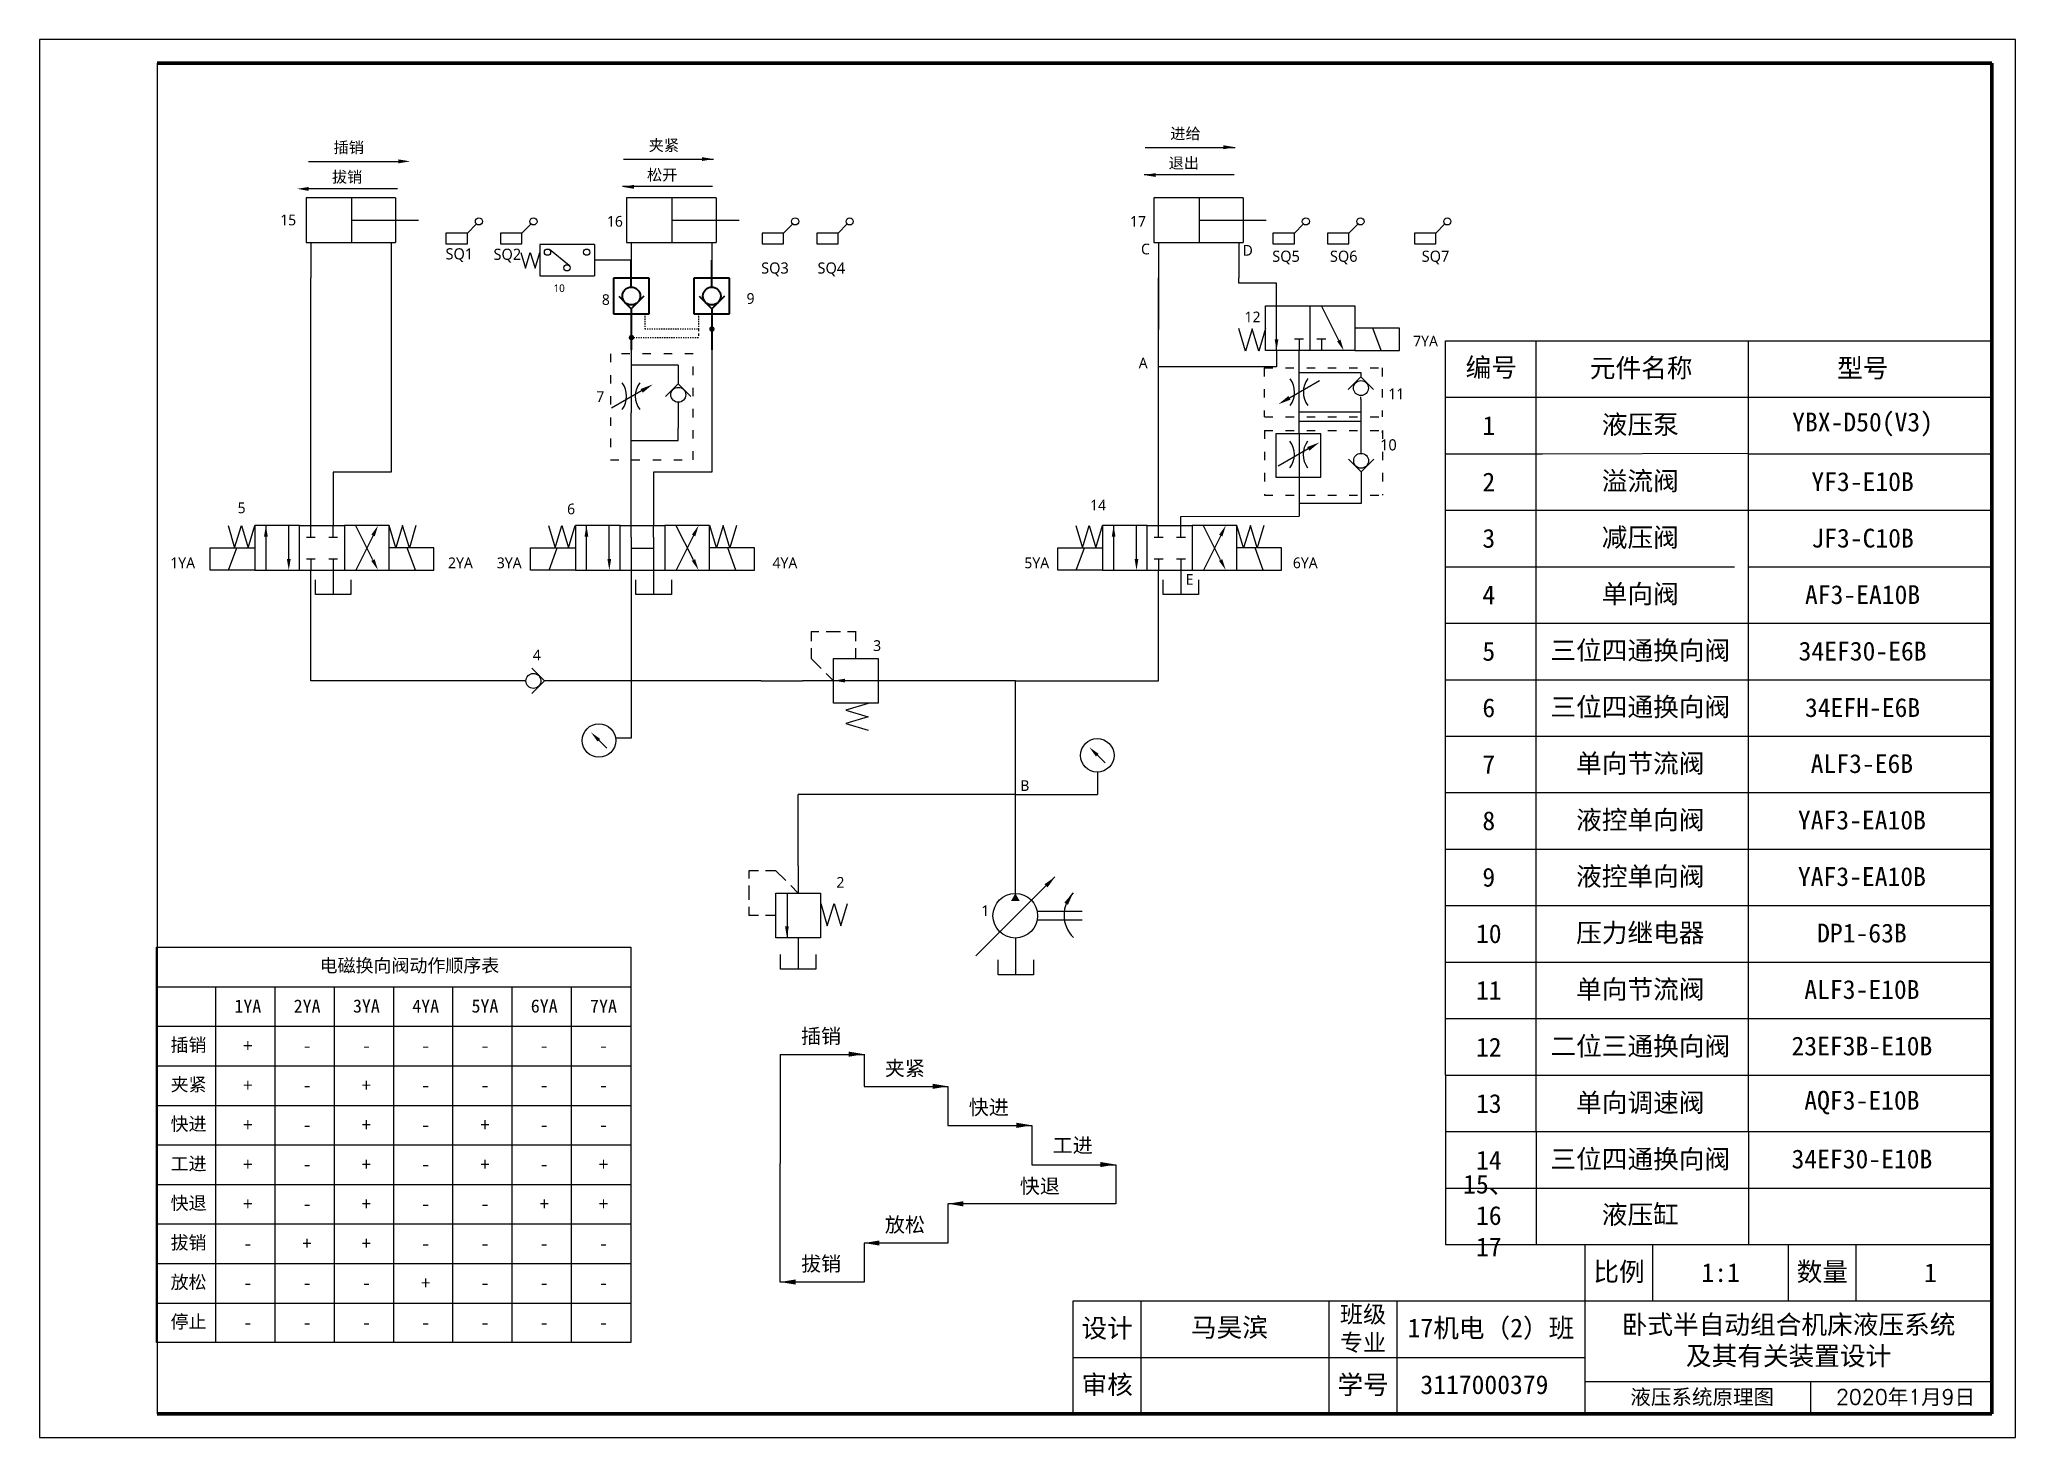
# Model space of a CAD drawing. Extents: x 978 to 1911, y -296 to 620.
# Drawn here: x 977.7 to 1397.7, y -295.6 to 1.4 of the extents above.
import ezdxf

# ---------------------------------------------------------------- set-up
doc = ezdxf.new("R2010")
doc.units = 0
doc.header["$LTSCALE"] = 5
doc.header["$MEASUREMENT"] = 0
doc.set_wipeout_variables(frame=1)
doc.linetypes.add('ACAD_ISO03W100', pattern=[30, 12, -18])
doc.linetypes.add('虚线', pattern=[2, 1, -1])
doc.layers.get('0').update_dxf_attribs({"linetype": 'CONTINUOUS'})
for name, color, linetype in [('11', 1, 'CONTINUOUS'), ('12', 2, 'CONTINUOUS'), ('明细表', 7, 'CONTINUOUS')]:
    doc.layers.add(name, color=color, linetype=linetype)
doc.layers.add('粗实线', color=3, linetype='CONTINUOUS', lineweight=70)
doc.layers.add('粗实线层', color=7, linetype='CONTINUOUS', lineweight=35)
doc.styles.get("Standard").update_dxf_attribs({"font": ''})
doc.styles.get('Standard').set_extended_font_data('Microsoft YaHei')

msp = doc.modelspace()

# ---------------------------------------------------------------- texts
at = {"color": 0, "attachment_point": 1}
for s, insert, char_height, width in [('{\\fMicrosoft YaHei|b0|i0|c134|p34;插销}', (1040.15, -20.34), 2.3712, 6.7239), ('{\\fMicrosoft YaHei|b0|i0|c134|p34;夹紧}', (1107.12, -19.89), 2.3712, 6.7239), ('{\\fMicrosoft YaHei|b0|i0|c134|p34;进给}', (1218, -17.39), 2.3712, 6.7239), ('{\\fMicrosoft YaHei|b0|i0|c134|p34;退出}', (1217.65, -23.65), 2.3712, 6.7239), ('{\\fMicrosoft YaHei|b0|i0|c134|p34;拔销}', (1039.79, -26.61), 2.3712, 6.7239), ('{\\fMicrosoft YaHei|b0|i0|c134|p34;松开}', (1106.76, -26.16), 2.3712, 6.7239), ('15', (1028.81, -35.79), 2.28, 5.8416), ('16', (1098.25, -36.08), 2.28, 6.4653), ('17', (1209.44, -36.08), 2.28, 6.4653), ('C', (1211.77, -41.96), 2.28, 6.4653), ('{\\fMicrosoft YaHei|b0|i0|c134|p34;SQ1}', (1063.95, -42.94), 2.3712, 6.7239), ('SQ2\\P', (1074.15, -43.04), 2.371, 6.7239), ('{\\fMicrosoft YaHei|b0|i0|c134|p34;SQ3}', (1131.04, -45.95), 2.3712, 6.7239), ('{\\fMicrosoft YaHei|b0|i0|c134|p34;SQ4}', (1143.02, -45.95), 2.3712, 6.7239), ('D', (1233.37, -42.25), 2.28, 6.4653), ('{\\fMicrosoft YaHei|b0|i0|c134|p34;SQ5}', (1239.67, -43.45), 2.3712, 6.7239), ('{\\fMicrosoft YaHei|b0|i0|c134|p34;SQ6}', (1251.93, -43.45), 2.3712, 6.7239), ('{\\fMicrosoft YaHei|b0|i0|c134|p34;SQ7}', (1271.44, -43.45), 2.3712, 6.7239), ('10', (1086.92, -50.63), 1.596, 4.5257), ('12', (1233.78, -56.4), 2.28, 6.4653), ('7YA', (1269.62, -61.53), 2.28, 6.4653), ('A', (1211.29, -66.17), 2.28, 6.4653), ('7', (1095.99, -73.31), 2.28, 6.4653), ('11', (1264.34, -72.73), 2.28, 6.4653), ('10', (1262.6, -83.52), 2.371, 6.7239), ('14', (1200.95, -96.37), 2.28, 6.4653), ('5', (1019.76, -96.95), 2.28, 6.4653), ('6', (1089.79, -97.19), 2.28, 6.4653), ('1YA', (1005.44, -108.64), 2.28, 6.4653), ('2YA', (1064.48, -108.64), 2.28, 6.4653), ('3YA', (1074.85, -108.64), 2.28, 6.4653), ('4YA', (1133.45, -108.64), 2.28, 6.4653), ('5YA', (1186.98, -108.64), 2.28, 6.4653), ('6YA', (1244.05, -108.64), 2.28, 6.4653), ('E', (1221.27, -112.16), 2.28, 6.4653), ('4', (1082.5, -128.23), 2.28, 6.4653), ('3', (1154.85, -126.22), 2.28, 6.4653), ('B', (1186.11, -155.96), 2.28, 6.4653), ('2', (1147.03, -176.52), 2.28, 6.4653), ('1', (1177.82, -182.53), 2.28, 6.4653), ('插销', (1139.51, -208.77), 3.12, 8.8472), ('夹紧', (1157.34, -215.6), 3.12, 8.8472), ('快进', (1175.17, -223.89), 3.12, 8.8472), ('工进', (1192.99, -231.98), 3.12, 8.8472), ('快退', (1186.02, -240.63), 3.12, 8.8472), ('放松', (1157.34, -248.84), 3.12, 8.8472), ('拔销', (1139.51, -257.13), 3.12, 8.8472)]:
    msp.add_mtext(s, dxfattribs=dict(at, insert=insert, char_height=char_height, width=width))
at = {"color": 0, "insert": (1127.93, -52.47), "char_height": 2.28, "width": 6.4653, "attachment_point": 1, "rotation": 0.1177}
msp.add_mtext('9', dxfattribs=at)
at = {"layer": '明细表', "lineweight": -3, "attachment_point": 5}
for s, insert, char_height, width in [('{\\fSimSun|b0|i0|c134|p2;编号}', (1286.23, -68.47), 4, 19.0913), ('{\\fSimSun|b0|i0|c134|p2;元件名称}', (1318.08, -68.6), 4, 40), ('{\\fSimSun|b0|i0|c134|p2;型号}', (1365.19, -68.6), 4, 23.1934), ('{\\fSimSun|b0|i0|c134|p2;1}', (1285.7, -80.6), 4, 14.4), ('{\\fSimSun|b0|i0|c134|p2;液压泵}', (1317.9, -80.6), 4, 40), ('{\\fSimSun|b0|i0|c134|p2;YBX-D50(V3)}', (1365.15, -80.4), 4, 58.2773), ('{\\fSimSun|b0|i0|c134|p2;2}', (1285.7, -92.6), 4, 14.4), ('{\\fSimSun|b0|i0|c134|p2;溢流阀}', (1317.9, -92.6), 4, 40), ('{\\fSimSun|b0|i0|c134|p2;YF3-E10B}', (1365.15, -92.56), 4, 58.2773), ('{\\fSimSun|b0|i0|c134|p2;3}', (1285.7, -104.6), 4, 14.4), ('{\\fSimSun|b0|i0|c134|p2;减压阀}', (1317.9, -104.6), 4, 40), ('{\\fSimSun|b0|i0|c134|p2;JF3-C10B}', (1365.15, -104.56), 4, 58.2773), ('{\\fSimSun|b0|i0|c134|p2;4}', (1285.7, -116.6), 4, 14.4), ('{\\fSimSun|b0|i0|c134|p2;单向阀}', (1317.9, -116.6), 4, 40), ('{\\fSimSun|b0|i0|c134|p2;AF3-EA10B}', (1365.15, -116.56), 4, 58.2773), ('{\\fSimSun|b0|i0|c134|p2;三位四通换向阀}', (1317.9, -128.6), 4, 40), ('{\\fSimSun|b0|i0|c134|p2;5}', (1285.7, -128.6), 4, 14.4), ('{\\fSimSun|b0|i0|c134|p2;34EF30-E6B}', (1365.15, -128.56), 4, 58.2773), ('{\\fSimSun|b0|i0|c134|p2;三位四通换向阀}', (1317.9, -140.6), 4, 40), ('{\\fSimSun|b0|i0|c134|p2;34EFH-E6B}', (1365.15, -140.56), 4, 58.2773), ('{\\fSimSun|b0|i0|c134|p2;6}', (1285.7, -140.6), 4, 14.4), ('{\\fSimSun|b0|i0|c134|p2;7}', (1285.7, -152.6), 4, 14.4), ('{\\fSimSun|b0|i0|c134|p2;单向节流阀}', (1317.9, -152.6), 4, 40), ('{\\fSimSun|b0|i0|c134|p2;ALF3-E6B}', (1365.01, -152.46), 4, 58.2773), ('{\\fSimSun|b0|i0|c134|p2;8}', (1285.7, -164.6), 4, 14.4), ('{\\fSimSun|b0|i0|c134|p2;液控单向阀}', (1317.9, -164.6), 4, 40), ('{\\fSimSun|b0|i0|c134|p2;YAF3-EA10B}', (1365.01, -164.46), 4, 58.2773), ('{\\fSimSun|b0|i0|c134|p2;9}', (1285.7, -176.6), 4, 14.4), ('{\\fSimSun|b0|i0|c134|p2;液控单向阀}', (1317.9, -176.6), 4, 40), ('{\\fSimSun|b0|i0|c134|p2;YAF3-EA10B}', (1365.01, -176.46), 4, 58.2773), ('{\\fSimSun|b0|i0|c134|p2;10}', (1285.7, -188.6), 4, 14.4), ('{\\fSimSun|b0|i0|c134|p2;压力继电器}', (1317.9, -188.6), 4, 40), ('{\\fSimSun|b0|i0|c134|p2;DP1-63B}', (1365.01, -188.46), 4, 58.2773), ('{\\fSimSun|b0|i0|c134|p2;电磁换向阀动作顺序表}', (1056.28, -195.49), 2.8, 72.7191), ('{\\fSimSun|b0|i0|c134|p2;11}', (1285.7, -200.6), 4, 14.4), ('{\\fSimSun|b0|i0|c134|p2;单向节流阀}', (1317.9, -200.6), 4, 40), ('{\\fSimSun|b0|i0|c134|p2;ALF3-E10B}', (1365.01, -200.46), 4, 58.2773), ('{\\fSimSun|b0|i0|c134|p2;1YA}', (1021.93, -203.95), 2.8, 13.3639), ('{\\fSimSun|b0|i0|c134|p2;2YA}', (1034.53, -203.95), 2.8, 13.3639), ('{\\fSimSun|b0|i0|c134|p2;3YA}', (1047.13, -203.95), 2.8, 13.3639), ('{\\fSimSun|b0|i0|c134|p2;4YA}', (1059.73, -203.95), 2.8, 13.3639), ('{\\fSimSun|b0|i0|c134|p2;5YA}', (1072.33, -203.95), 2.8, 13.3639), ('{\\fSimSun|b0|i0|c134|p2;6YA}', (1084.93, -203.95), 2.8, 13.3639), ('{\\fSimSun|b0|i0|c134|p2;7YA}', (1097.53, -203.95), 2.8, 13.3639), ('{\\fSimSun|b0|i0|c134|p2;二位三通换向阀}', (1317.9, -212.67), 4, 40), ('{\\fSimSun|b0|i0|c134|p2;插销}', (1009.33, -212.35), 2.8, 13.3639), ('{\\fSimSun|b0|i0|c134|p2;+}', (1021.93, -212.35), 2.8, 13.3639), ('{\\fSimSun|b0|i0|c134|p2;-}', (1034.53, -212.35), 2.8, 13.3639), ('{\\fSimSun|b0|i0|c134|p2;-}', (1047.13, -212.35), 2.8, 13.3639), ('{\\fSimSun|b0|i0|c134|p2;-}', (1059.73, -212.35), 2.8, 13.3639), ('{\\fSimSun|b0|i0|c134|p2;-}', (1072.33, -212.35), 2.8, 13.3639), ('{\\fSimSun|b0|i0|c134|p2;-}', (1084.93, -212.35), 2.8, 13.3639), ('{\\fSimSun|b0|i0|c134|p2;-}', (1097.53, -212.35), 2.8, 13.3639), ('{\\fSimSun|b0|i0|c134|p2;12}', (1285.7, -212.67), 4, 14.4), ('{\\fSimSun|b0|i0|c134|p2;23EF3B-E10B}', (1365.01, -212.46), 4, 58.2773), ('{\\fSimSun|b0|i0|c134|p2;夹紧}', (1009.33, -220.75), 2.8, 13.3639), ('{\\fSimSun|b0|i0|c134|p2;+}', (1021.93, -220.75), 2.8, 13.3639), ('{\\fSimSun|b0|i0|c134|p2;-}', (1034.53, -220.75), 2.8, 13.3639), ('{\\fSimSun|b0|i0|c134|p2;+}', (1047.13, -220.75), 2.8, 13.3639), ('{\\fSimSun|b0|i0|c134|p2;-}', (1059.73, -220.75), 2.8, 13.3639), ('{\\fSimSun|b0|i0|c134|p2;-}', (1072.33, -220.75), 2.8, 13.3639), ('{\\fSimSun|b0|i0|c134|p2;-}', (1084.93, -220.75), 2.8, 13.3639), ('{\\fSimSun|b0|i0|c134|p2;-}', (1097.53, -220.75), 2.8, 13.3639), ('{\\fSimSun|b0|i0|c134|p2;单向调速阀}', (1317.9, -224.67), 4, 40), ('{\\fSimSun|b0|i0|c134|p2;AQF3-E10B}', (1365.01, -224.46), 4, 58.2773), ('{\\fSimSun|b0|i0|c134|p2;13}', (1285.7, -224.67), 4, 14.4), ('{\\fSimSun|b0|i0|c134|p2;快进}', (1009.33, -229.15), 2.8, 13.3639), ('{\\fSimSun|b0|i0|c134|p2;+}', (1021.93, -229.15), 2.8, 13.3639), ('{\\fSimSun|b0|i0|c134|p2;-}', (1034.53, -229.15), 2.8, 13.3639), ('{\\fSimSun|b0|i0|c134|p2;+}', (1047.13, -229.15), 2.8, 13.3639), ('{\\fSimSun|b0|i0|c134|p2;-}', (1059.73, -229.15), 2.8, 13.3639), ('{\\fSimSun|b0|i0|c134|p2;+}', (1072.33, -229.15), 2.8, 13.3639), ('{\\fSimSun|b0|i0|c134|p2;-}', (1084.93, -229.15), 2.8, 13.3639), ('{\\fSimSun|b0|i0|c134|p2;-}', (1097.53, -229.15), 2.8, 13.3639), ('{\\fSimSun|b0|i0|c134|p2;14}', (1285.7, -236.67), 4, 14.4), ('{\\fSimSun|b0|i0|c134|p2;三位四通换向阀}', (1317.9, -236.67), 4, 40), ('{\\fSimSun|b0|i0|c134|p2;34EF30-E10B}', (1365.01, -236.46), 4, 58.2773), ('{\\fSimSun|b0|i0|c134|p2;工进}', (1009.33, -237.55), 2.8, 13.3639), ('{\\fSimSun|b0|i0|c134|p2;+}', (1021.93, -237.55), 2.8, 13.3639), ('{\\fSimSun|b0|i0|c134|p2;-}', (1034.53, -237.55), 2.8, 13.3639), ('{\\fSimSun|b0|i0|c134|p2;+}', (1047.13, -237.55), 2.8, 13.3639), ('{\\fSimSun|b0|i0|c134|p2;-}', (1059.73, -237.55), 2.8, 13.3639), ('{\\fSimSun|b0|i0|c134|p2;+}', (1072.33, -237.55), 2.8, 13.3639), ('{\\fSimSun|b0|i0|c134|p2;-}', (1084.93, -237.55), 2.8, 13.3639), ('{\\fSimSun|b0|i0|c134|p2;+}', (1097.53, -237.55), 2.8, 13.3639), ('{\\fSimSun|b0|i0|c134|p2;15、16\\P17}', (1285.7, -248.44), 4, 14.4), ('{\\fSimSun|b0|i0|c134|p2;快退}', (1009.33, -245.95), 2.8, 13.3639), ('{\\fSimSun|b0|i0|c134|p2;+}', (1021.93, -245.95), 2.8, 13.3639), ('{\\fSimSun|b0|i0|c134|p2;-}', (1034.53, -245.95), 2.8, 13.3639), ('{\\fSimSun|b0|i0|c134|p2;+}', (1047.13, -245.95), 2.8, 13.3639), ('{\\fSimSun|b0|i0|c134|p2;-}', (1059.73, -245.95), 2.8, 13.3639), ('{\\fSimSun|b0|i0|c134|p2;-}', (1072.33, -245.95), 2.8, 13.3639), ('{\\fSimSun|b0|i0|c134|p2;+}', (1084.93, -245.95), 2.8, 13.3639), ('{\\fSimSun|b0|i0|c134|p2;+}', (1097.53, -245.95), 2.8, 13.3639), ('{\\fSimSun|b0|i0|c134|p2;液压缸}', (1317.9, -248.44), 4, 40), ('{\\fSimSun|b0|i0|c134|p2;拔销}', (1009.33, -254.35), 2.8, 13.3639), ('{\\fSimSun|b0|i0|c134|p2;-}', (1021.93, -254.35), 2.8, 13.3639), ('{\\fSimSun|b0|i0|c134|p2;+}', (1034.53, -254.35), 2.8, 13.3639), ('{\\fSimSun|b0|i0|c134|p2;+}', (1047.13, -254.35), 2.8, 13.3639), ('{\\fSimSun|b0|i0|c134|p2;-}', (1059.73, -254.35), 2.8, 13.3639), ('{\\fSimSun|b0|i0|c134|p2;-}', (1072.33, -254.35), 2.8, 13.3639), ('{\\fSimSun|b0|i0|c134|p2;-}', (1084.93, -254.35), 2.8, 13.3639), ('{\\fSimSun|b0|i0|c134|p2;-}', (1097.53, -254.35), 2.8, 13.3639), ('{\\fSimSun|b0|i0|c134|p2;比例}', (1313.39, -260.6), 4, 14.4), ('{\\fSimSun|b1|i0|c134|p2;1:1}', (1334.99, -260.6), 4, 28.8), ('{\\fSimSun|b0|i0|c134|p2;数量}', (1356.59, -260.6), 4, 14.4), ('{\\fSimSun|b1|i0|c134|p2; 1}', (1378.22, -260.6), 4, 28.865), ('{\\fSimSun|b0|i0|c134|p2;放松}', (1009.33, -262.75), 2.8, 13.3639), ('{\\fSimSun|b0|i0|c134|p2;-}', (1021.93, -262.75), 2.8, 13.3639), ('{\\fSimSun|b0|i0|c134|p2;-}', (1034.53, -262.75), 2.8, 13.3639), ('{\\fSimSun|b0|i0|c134|p2;-}', (1047.13, -262.75), 2.8, 13.3639), ('{\\fSimSun|b0|i0|c134|p2;+}', (1059.73, -262.75), 2.8, 13.3639), ('{\\fSimSun|b0|i0|c134|p2;-}', (1072.33, -262.75), 2.8, 13.3639), ('{\\fSimSun|b0|i0|c134|p2;-}', (1084.93, -262.75), 2.8, 13.3639), ('{\\fSimSun|b0|i0|c134|p2;-}', (1097.53, -262.75), 2.8, 13.3639), ('{\\fSimSun|b0|i0|c134|p2;班级\\P专业}', (1258.97, -272.62), 3.6, 12.96), ('{\\fSimSun|b0|i0|c134|p2;停止}', (1009.33, -271.15), 2.8, 13.3639), ('{\\fSimSun|b0|i0|c134|p2;-}', (1021.93, -271.15), 2.8, 13.3639), ('{\\fSimSun|b0|i0|c134|p2;-}', (1034.53, -271.15), 2.8, 13.3639), ('{\\fSimSun|b0|i0|c134|p2;-}', (1047.13, -271.15), 2.8, 13.3639), ('{\\fSimSun|b0|i0|c134|p2;-}', (1059.73, -271.15), 2.8, 13.3639), ('{\\fSimSun|b0|i0|c134|p2;-}', (1072.33, -271.15), 2.8, 13.3639), ('{\\fSimSun|b0|i0|c134|p2;-}', (1084.93, -271.15), 2.8, 13.3639), ('{\\fSimSun|b0|i0|c134|p2;-}', (1097.53, -271.15), 2.8, 13.3639), ('{\\fSimSun|b0|i0|c134|p2;设计}', (1204.59, -272.6), 4, 14.4), ('{\\fSimSun|b0|i0|c134|p2;马昊滨}', (1230.58, -272.43), 4, 39.435), ('{\\fSimSun|b0|i0|c134|p2;17机电（2）班}', (1286.16, -272.6), 4, 47.1235), ('{\\fSimSun|b0|i0|c134|p2;\\H0.8333x;卧式半自动组合机床液压系统\\P及其有关装置设计\\H1.2x; }', (1349.42, -275.17), 4.8, 86.465), ('{\\fSimSun|b0|i0|c134|p2;审核}', (1204.59, -284.6), 4, 14.4), ('{\\fSimSun|b0|i0|c134|p2;学号}', (1258.99, -284.6), 4, 14.4), ('{\\fSimSun|b0|i0|c134|p2;3117000379}', (1284.77, -284.41), 4, 14.4), ('{\\fSimSun|b0|i0|c134|p2;液压系统原理图}', (1331.06, -287.17), 3.2, 49.7452), ('{\\Ftxt,chineset|c134;2020\\fSimSun|b0|i0|c134|p2;年\\Ftxt,chineset|c134;1\\fSimSun|b0|i0|c134|p2;月\\Ftxt,chineset|c134;9\\fSimSun|b0|i0|c134|p2;日}', (1374.29, -287.17), 3.2, 36.7198)]:
    msp.add_mtext(s, dxfattribs=dict(at, insert=insert, char_height=char_height, width=width))

# ---------------------------------------------------------------- blocks, each defined once
blk = doc.blocks.new('5171', base_point=(201.3, 88.5))
at = {"layer": '11'}
for p, q in [((201.38, 88.43), (201.38, 93.43)), ((213.38, 88.43), (201.38, 88.43)), ((213.38, 93.43), (213.38, 88.43))]:
    blk.add_line(p, q, dxfattribs=at)
blk = doc.blocks.new('5221', base_point=(319.6, 303.8))
at = {"layer": '11', "color": 0}
blk.add_line((318.28, 300.92), (315.62, 293.63), dxfattribs=at)
at = {"layer": '12', "color": 0}
blk.add_solid([(317.83, 301.09), (318.73, 300.76), (319.26, 303.63)], dxfattribs=at)
blk = doc.blocks.new('5237', base_point=(345.2, 24.85))
at = {"layer": '11', "color": 0}
for centre, start, end in [((345.2, 30.89), 233.1301, 306.8699), ((345.2, 18.93), 53.1301, 126.8699)]:
    blk.add_arc(centre, 5, start, end, dxfattribs=at)
blk = doc.blocks.new('5236', base_point=(344.92, 42.98))
at = {"layer": '11', "color": 0}
for p, q in [((342.02, 47.87), (343.5, 42.87)), ((343.5, 42.87), (345, 47.86)), ((345, 47.86), (346.51, 42.87)), ((346.51, 42.87), (348.01, 47.87))]:
    blk.add_line(p, q, dxfattribs=at)
blk = doc.blocks.new('*X8')
at = {"layer": '粗实线层'}
for p, q in [((0, 2), (0, 8)), ((4, 4), (-4, 4)), ((-4, 4), (-4, -4)), ((4, -4), (4, 4)), ((-4, -4), (4, -4)), ((-2.828, 0), (0, -2.828)), ((2.828, 0), (0, -2.828)), ((0, -2.828), (0, -12))]:
    blk.add_line(p, q, dxfattribs=at)
blk.add_circle((0, 0), 2, dxfattribs=at)
blk = doc.blocks.new('*X9')
at = {"layer": '粗实线层'}
for p, q in [((0, 2), (0, 8)), ((4, 4), (-4, 4)), ((-4, 4), (-4, -4)), ((4, -4), (4, 4)), ((-4, -4), (4, -4)), ((-2.828, 0), (0, -2.828)), ((2.828, 0), (0, -2.828)), ((0, -2.828), (0, -12))]:
    blk.add_line(p, q, dxfattribs=at)
blk.add_circle((0, 0), 2, dxfattribs=at)

# ---------------------------------------------------------------- hatches: boundary and pattern name
at = {"lineweight": -3, "ltscale": 0.1}
h = msp.add_hatch(color=0, dxfattribs=at)
edge = h.paths.add_edge_path()
edge.add_arc((1103.47, -61.92), 0.583, 0, 360)
h = msp.add_hatch(color=0, dxfattribs=at)
edge = h.paths.add_edge_path()
edge.add_arc((1120.57, -60.11), 0.583, 0, 360)
at = {"linetype": '虚线', "lineweight": -3, "ltscale": 0.1}
h = msp.add_hatch(color=0, dxfattribs=at)
h.dxf.hatch_style = 1
edge = h.paths.add_edge_path()
edge.add_line((1103.26, -106.63), (1103.64, -106.63))
edge.add_arc((1103.45, -106.63), 0.19, 360, 540)
h = msp.add_hatch(color=0, dxfattribs=at)
h.dxf.hatch_style = 1
edge = h.paths.add_edge_path()
edge.add_line((1103.26, -106.63), (1103.64, -106.63))
edge.add_arc((1103.45, -106.63), 0.19, -180, 0, ccw=False)
h = msp.add_hatch(color=0, dxfattribs=at)
h.dxf.hatch_style = 1
edge = h.paths.add_edge_path()
edge.add_line((1108.38, -106.63), (1108, -106.63))
edge.add_arc((1108.19, -106.63), 0.19, 0, 180, ccw=False)
h = msp.add_hatch(color=0, dxfattribs=at)
h.dxf.hatch_style = 1
edge = h.paths.add_edge_path()
edge.add_line((1108.38, -106.6), (1108, -106.61))
edge.add_arc((1108.19, -106.61), 0.19, 180.6679, 360.6679)
at = {"layer": '12'}
for points in [[(1240.98, -62.28), (1240.18, -62.28), (1240.58, -64.67)], [(1254.17, -62.36), (1253.45, -62.71), (1254.88, -64.68)], [(1025.37, -104.21), (1026.17, -104.21), (1025.77, -101.82)], [(1048.19, -103.79), (1048.9, -104.15), (1049.62, -101.83)], [(1093.5, -104.21), (1094.3, -104.21), (1093.9, -101.82)], [(1116.32, -103.79), (1117.03, -104.15), (1117.75, -101.83)], [(1205.56, -104.21), (1206.36, -104.21), (1205.96, -101.82)], [(1228.38, -103.79), (1229.09, -104.15), (1229.81, -101.83)], [(1031.03, -108.95), (1030.23, -108.95), (1030.63, -111.34)], [(1048.87, -109), (1048.16, -109.35), (1049.59, -111.31)], [(1099.16, -108.95), (1098.36, -108.95), (1098.76, -111.34)], [(1117, -109), (1116.29, -109.35), (1117.72, -111.31)], [(1211.22, -108.95), (1210.42, -108.95), (1210.82, -111.34)], [(1229.06, -109), (1228.35, -109.35), (1229.78, -111.31)], [(1148.86, -134.4), (1148.86, -135.2), (1146.47, -134.8)], [(1096.27, -147.75), (1096.83, -147.19), (1094.86, -145.78)], [(1202.19, -150.91), (1202.75, -150.35), (1200.78, -148.94)], [(1185.07, -180.01), (1184.12, -181.65), (1186.02, -181.65)], [(1191.28, -178.06), (1191.92, -178.71), (1193.54, -176.46)], [(1195.48, -181.94), (1196.24, -182.44), (1197.35, -179.9)], [(1136.12, -187.03), (1136.92, -187.03), (1136.52, -189.42)]]:
    msp.add_hatch(color=0, dxfattribs=at).paths.add_polyline_path(points, flags=0)

# ---------------------------------------------------------------- linework, layer by layer
at = {"color": 0, "ltscale": 0.1}
for p, q in [((977.65, 1.4), (977.65, -295.6)), ((1397.65, 1.4), (977.65, 1.4)), ((1397.65, -295.6), (1397.65, 1.4)), ((1002.65, -3.6), (1002.65, -290.6)), ((1103.44, -45.49), (1095.6, -45.46)), ((1215.49, -46.78), (1215.49, -60.21)), ((1103.44, -64.49), (1103.44, -77.92)), ((1245.35, -64.66), (1245.37, -99.89)), ((1258.52, -64.65), (1258.52, -64.67)), ((1258.52, -64.65), (1258.52, -64.67)), ((1245.31, -69.33), (1258.52, -69.32)), ((1258.52, -69.32), (1258.52, -70.42)), ((1258.53, -75.01), (1258.53, -77.75)), ((1258.53, -77.75), (1245.33, -77.76)), ((1258.56, -79.75), (1245.36, -79.76)), ((1245.36, -81.66), (1245.36, -79.76)), ((1258.53, -79.75), (1258.53, -86.52)), ((1258.53, -81.66), (1258.53, -86.52)), ((1258.54, -90.43), (1258.54, -97.17)), ((1258.54, -90.43), (1258.54, -97.17)), ((1258.57, -90.46), (1258.57, -97.17)), ((1220.25, -99.95), (1245.37, -99.89)), ((1220.25, -101.85), (1220.25, -99.95)), ((1258.57, -97.17), (1245.37, -97.18)), ((1103.44, -104.31), (1103.44, -108.95)), ((1108.19, -104.31), (1108.19, -108.95)), ((1103.44, -106.63), (1108.19, -106.63)), ((1103.44, -134.85), (1103.44, -147.03)), ((1131.05, -134.86), (1127.11, -134.84)), ((1103.44, -147.03), (1100.09, -147.03)), ((1002.53, -199.84), (1002.53, -191.44)), ((1002.53, -191.44), (1103.33, -191.44)), ((1103.33, -191.44), (1103.33, -199.84)), ((1002.53, -199.84), (1103.33, -199.84)), ((1002.53, -275.44), (1002.53, -199.84)), ((1015.13, -275.44), (1015.13, -199.84)), ((1027.73, -275.44), (1027.73, -199.84)), ((1040.33, -275.44), (1040.33, -199.84)), ((1052.93, -275.44), (1052.93, -199.84)), ((1065.53, -275.44), (1065.53, -199.84)), ((1078.13, -275.44), (1078.13, -199.84)), ((1090.73, -275.44), (1090.73, -199.84)), ((1103.33, -199.84), (1103.33, -275.44)), ((1002.53, -208.24), (1103.33, -208.24)), ((1152.92, -214.16), (1152.92, -221.05)), ((1002.53, -216.64), (1103.33, -216.64)), ((1135.09, -214.21), (1135.09, -237.42)), ((1170.75, -221.05), (1170.75, -229.33)), ((1276.5, -218.6), (1276.5, -254.6)), ((1002.53, -225.04), (1103.33, -225.04)), ((1188.57, -229.33), (1188.57, -237.42)), ((1188.57, -229.38), (1188.57, -237.67)), ((1295.77, -230.6), (1295.77, -254.6)), ((1340.9, -230.6), (1340.9, -254.6)), ((1002.53, -233.44), (1103.33, -233.44)), ((1135.09, -262.57), (1135.09, -237.42)), ((1206.4, -237.67), (1206.4, -245.95)), ((1002.53, -241.84), (1103.33, -241.84)), ((1276.5, -242.6), (1276.5, -254.6)), ((1295.77, -242.6), (1295.77, -254.6)), ((1340.9, -242.6), (1340.9, -254.6)), ((1392.65, -254.6), (1392.65, -242.6)), ((1206.4, -245.95), (1170.75, -245.95)), ((1170.75, -246), (1170.75, -254.29)), ((1002.53, -250.24), (1103.33, -250.24)), ((1170.75, -254.29), (1152.92, -254.29)), ((1152.92, -254.29), (1152.92, -262.57)), ((1276.5, -254.6), (1392.65, -254.6)), ((1002.53, -258.64), (1103.33, -258.64)), ((1152.92, -262.57), (1135.09, -262.57)), ((1002.53, -267.04), (1103.33, -267.04)), ((1103.33, -275.44), (1002.53, -275.44)), ((1392.65, -290.6), (1197.39, -290.6)), ((1397.65, -295.6), (1397.65, -290.6)), ((977.65, -295.6), (1397.65, -295.6)), ((1392.65, -295.6), (1397.65, -295.6))]:
    msp.add_line(p, q, dxfattribs=at)
at = {"color": 0}
for p, q in [((1131.25, -39.71), (1131.25, -41.99)), ((1239.81, -39.71), (1239.81, -41.99)), ((1215.5, -101.85), (1215.5, -49.23)), ((1232.6, -50.36), (1232.6, -49.23)), ((1240.58, -50.36), (1232.6, -50.36)), ((1240.58, -55.16), (1240.58, -50.36)), ((1240.58, -64.67), (1240.58, -68.16)), ((1113.43, -67.75), (1113.43, -71.72)), ((1240.58, -68.16), (1215.5, -68.16)), ((1036.3, -116.49), (1036.3, -113.36)), ((1040.07, -111.34), (1040.07, -116.49)), ((1043.83, -113.36), (1043.83, -116.49)), ((1104.43, -116.49), (1104.43, -113.36)), ((1108.19, -111.34), (1108.19, -116.49)), ((1111.96, -113.36), (1111.96, -116.49)), ((1216.49, -116.49), (1216.49, -113.36)), ((1220.25, -111.34), (1220.25, -116.49)), ((1224.02, -113.36), (1224.02, -116.49)), ((1043.83, -116.49), (1036.3, -116.49)), ((1111.96, -116.49), (1104.43, -116.49)), ((1224.02, -116.49), (1216.49, -116.49)), ((1185.07, -159), (1202.5, -159)), ((1135.15, -196.1), (1135.15, -192.97)), ((1142.68, -192.97), (1142.68, -196.1)), ((1142.68, -196.1), (1135.15, -196.1)), ((1181.42, -197.29), (1181.42, -194.15)), ((1188.94, -197.29), (1181.42, -197.29)), ((1188.94, -194.15), (1188.94, -197.29))]:
    msp.add_line(p, q, dxfattribs=at)
at = {"color": 0, "linetype": '虚线', "ltscale": 0.05}
for p, q in [((1117.69, -61.94), (1103.44, -61.94)), ((1106.29, -60.04), (1117.69, -60.04))]:
    msp.add_line(p, q, dxfattribs=at)
at = {"color": 0, "linetype": '虚线', "ltscale": 0.1}
for p, q in [((1117.69, -60.04), (1117.69, -61.94)), ((1258.53, -75.01), (1258.53, -74.23))]:
    msp.add_line(p, q, dxfattribs=at)
at = {"color": 0, "linetype": 'ACAD_ISO03W100', "ltscale": 0.03}
for p, q in [((1098.98, -65.37), (1098.98, -87.88)), ((1116.62, -65.37), (1098.98, -65.37)), ((1116.62, -87.88), (1116.62, -65.37)), ((1237.99, -68.38), (1263.07, -68.38)), ((1237.99, -68.38), (1237.99, -78.75)), ((1263.07, -68.38), (1263.07, -78.75)), ((1238.02, -78.75), (1263.09, -78.75)), ((1238.02, -81.66), (1238.02, -95.43)), ((1238.02, -81.66), (1263.09, -81.66)), ((1263.07, -81.66), (1263.07, -82.16)), ((1263.09, -81.66), (1263.09, -95.43)), ((1098.98, -87.88), (1116.62, -87.88)), ((1238.02, -95.43), (1263.09, -95.43))]:
    msp.add_line(p, q, dxfattribs=at)
at = {"color": 7, "ltscale": 0.1, "true_color": 0xffffff}
msp.add_line((1258.53, -77.75), (1258.53, -79.75), dxfattribs=at)
at = {"lineweight": 30}
msp.add_line((1392.65, -86.6), (1392.65, -242.6), dxfattribs=at)
at = {"layer": '11', "color": 0}
for p, q in [((1034.81, -24.48), (1053.95, -24.48)), ((1101.78, -24.03), (1120.92, -24.03)), ((1212.67, -21.52), (1231.8, -21.52)), ((1231.57, -27.34), (1212.43, -27.34)), ((1034.32, -32.23), (1034.32, -41.73)), ((1053.32, -32.23), (1034.32, -32.23)), ((1053.72, -30.3), (1034.58, -30.3)), ((1043.95, -32.23), (1043.95, -41.73)), ((1053.33, -32.22), (1053.33, -41.73)), ((1120.68, -29.85), (1101.54, -29.85)), ((1102.44, -32.23), (1102.44, -41.73)), ((1121.44, -32.23), (1102.44, -32.23)), ((1112.08, -32.23), (1112.08, -41.73)), ((1121.46, -32.22), (1121.46, -41.73)), ((1214.5, -32.23), (1214.5, -41.73)), ((1233.5, -32.23), (1214.5, -32.23)), ((1224.14, -32.23), (1224.14, -41.73)), ((1233.52, -32.22), (1233.52, -41.73)), ((1043.95, -36.98), (1058.2, -36.98)), ((1068.59, -39.71), (1070.53, -37.78)), ((1080.19, -39.71), (1082.13, -37.78)), ((1112.08, -36.98), (1126.33, -36.98)), ((1135.81, -39.71), (1137.75, -37.78)), ((1147.41, -39.71), (1149.35, -37.78)), ((1224.14, -36.98), (1238.39, -36.98)), ((1244.37, -39.71), (1246.31, -37.78)), ((1255.97, -39.71), (1257.9, -37.78)), ((1274.44, -39.71), (1276.37, -37.78)), ((1034.32, -41.73), (1053.32, -41.73)), ((1035.32, -41.73), (1035.32, -49.23)), ((1052.42, -41.73), (1052.42, -49.23)), ((1064.03, -39.71), (1064.03, -41.99)), ((1068.59, -39.71), (1064.03, -39.71)), ((1064.03, -41.99), (1068.59, -41.99)), ((1068.59, -41.99), (1068.59, -39.71)), ((1075.63, -39.71), (1075.63, -41.99)), ((1080.19, -39.71), (1075.63, -39.71)), ((1075.63, -41.99), (1080.19, -41.99)), ((1080.19, -41.99), (1080.19, -39.71)), ((1102.44, -41.73), (1121.44, -41.73)), ((1103.44, -41.73), (1103.44, -49.23)), ((1120.54, -41.73), (1120.54, -49.23)), ((1135.81, -39.71), (1131.25, -39.71)), ((1131.25, -41.99), (1135.81, -41.99)), ((1135.81, -41.99), (1135.81, -39.71)), ((1142.85, -39.71), (1142.85, -41.99)), ((1147.41, -39.71), (1142.85, -39.71)), ((1142.85, -41.99), (1147.41, -41.99)), ((1147.41, -41.99), (1147.41, -39.71)), ((1214.5, -41.73), (1233.5, -41.73)), ((1215.5, -41.73), (1215.5, -49.23)), ((1232.6, -41.73), (1232.6, -49.23)), ((1244.37, -39.71), (1239.81, -39.71)), ((1239.81, -41.99), (1244.37, -41.99)), ((1244.37, -41.99), (1244.37, -39.71)), ((1251.41, -39.71), (1251.41, -41.99)), ((1255.97, -39.71), (1251.41, -39.71)), ((1251.41, -41.99), (1255.97, -41.99)), ((1255.97, -41.99), (1255.97, -39.71)), ((1269.88, -39.71), (1269.88, -41.99)), ((1274.44, -39.71), (1269.88, -39.71)), ((1269.88, -41.99), (1274.44, -41.99)), ((1274.44, -41.99), (1274.44, -39.71)), ((1083.97, -42.14), (1083.97, -48.79)), ((1095.6, -42.14), (1083.97, -42.14)), ((1090.25, -46.57), (1086.07, -43.22)), ((1095.6, -42.14), (1095.6, -48.79)), ((1035.32, -101.85), (1035.32, -49.23)), ((1052.42, -49.23), (1052.42, -90.54)), ((1083.97, -48.79), (1095.6, -48.79)), ((1120.54, -49.23), (1120.54, -90.54)), ((1238.24, -55.17), (1257.24, -55.17)), ((1238.24, -64.67), (1238.24, -55.17)), ((1240.58, -64.67), (1240.58, -55.16)), ((1247.74, -64.64), (1247.74, -55.14)), ((1253.81, -62.53), (1250.14, -55.17)), ((1257.24, -55.17), (1257.24, -64.67)), ((1233.97, -64.77), (1232.55, -60.02)), ((1235.4, -60.04), (1233.97, -64.77)), ((1236.83, -64.77), (1235.4, -60.04)), ((1238.24, -60.02), (1236.83, -64.77)), ((1246.3, -62.28), (1244.4, -62.28)), ((1245.36, -62.28), (1245.36, -64.67)), ((1251.07, -62.28), (1249.17, -62.28)), ((1250.13, -62.28), (1250.13, -64.67)), ((1266.74, -59.92), (1257.24, -59.92)), ((1262.81, -64.67), (1261.08, -59.92)), ((1266.74, -64.67), (1266.74, -59.92)), ((1247.74, -64.67), (1238.24, -64.67)), ((1245.35, -64.66), (1245.35, -64.66)), ((1257.24, -64.67), (1247.74, -64.67)), ((1257.24, -64.67), (1266.74, -64.67)), ((1113.43, -67.75), (1103.41, -67.75)), ((1258.52, -70.28), (1255.83, -72.97)), ((1261.21, -72.97), (1258.52, -70.28)), ((1113.41, -71.72), (1110.73, -74.41)), ((1116.1, -74.41), (1113.41, -71.72)), ((1103.44, -101.85), (1103.44, -77.92)), ((1113.4, -75.66), (1113.42, -81.19)), ((1103.41, -83.8), (1113.42, -83.8)), ((1113.42, -83.8), (1113.42, -81.19)), ((1249.99, -82.37), (1240.46, -82.37)), ((1240.46, -82.37), (1240.46, -91.57)), ((1249.99, -91.57), (1249.99, -82.37)), ((1255.88, -87.78), (1258.57, -90.46)), ((1258.57, -90.46), (1261.26, -87.78)), ((1052.42, -90.54), (1040.07, -90.54)), ((1040.07, -90.54), (1040.07, -101.85)), ((1120.54, -90.54), (1108.19, -90.54)), ((1108.19, -90.54), (1108.19, -101.85)), ((1240.46, -91.57), (1250, -91.57)), ((1017.73, -101.85), (1019.13, -106.6)), ((1019.13, -106.6), (1020.56, -101.87)), ((1020.56, -101.87), (1021.99, -106.6)), ((1021.99, -106.6), (1023.42, -101.85)), ((1032.93, -101.85), (1023.43, -101.85)), ((1023.43, -101.85), (1023.43, -111.35)), ((1025.81, -111.3), (1025.81, -101.82)), ((1030.63, -108.95), (1030.63, -101.85)), ((1032.93, -111.35), (1032.93, -101.85)), ((1032.97, -101.85), (1042.47, -101.85)), ((1034.37, -104.31), (1036.27, -104.31)), ((1035.32, -104.31), (1035.32, -101.85)), ((1039.12, -104.31), (1041.02, -104.31)), ((1040.07, -104.31), (1040.07, -101.85)), ((1042.47, -101.85), (1042.47, -111.35)), ((1051.97, -101.85), (1042.47, -101.85)), ((1048.51, -109.17), (1044.8, -101.8)), ((1048.54, -103.97), (1044.85, -111.33)), ((1051.97, -111.35), (1051.97, -101.85)), ((1053.41, -106.6), (1051.98, -101.85)), ((1054.83, -101.87), (1053.41, -106.6)), ((1056.26, -106.6), (1054.83, -101.87)), ((1057.67, -101.85), (1056.26, -106.6)), ((1085.85, -101.85), (1087.26, -106.6)), ((1087.26, -106.6), (1088.69, -101.87)), ((1088.69, -101.87), (1090.12, -106.6)), ((1090.12, -106.6), (1091.54, -101.85)), ((1101.06, -101.85), (1091.56, -101.85)), ((1091.56, -101.85), (1091.56, -111.35)), ((1093.93, -111.3), (1093.93, -101.82)), ((1098.76, -108.95), (1098.76, -101.85)), ((1101.06, -111.35), (1101.06, -101.85)), ((1101.1, -101.85), (1110.6, -101.85)), ((1103.44, -104.31), (1103.44, -101.85)), ((1108.19, -104.31), (1108.19, -101.85)), ((1110.59, -101.85), (1110.59, -111.35)), ((1120.09, -101.85), (1110.59, -101.85)), ((1116.64, -109.17), (1112.93, -101.8)), ((1116.67, -103.97), (1112.98, -111.33)), ((1120.09, -111.35), (1120.09, -101.85)), ((1121.54, -106.6), (1120.11, -101.85)), ((1122.96, -101.87), (1121.54, -106.6)), ((1124.39, -106.6), (1122.96, -101.87)), ((1125.8, -101.85), (1124.39, -106.6)), ((1197.91, -101.85), (1199.32, -106.6)), ((1199.32, -106.6), (1200.75, -101.87)), ((1200.75, -101.87), (1202.18, -106.6)), ((1202.18, -106.6), (1203.6, -101.85)), ((1213.12, -101.85), (1203.62, -101.85)), ((1203.62, -101.85), (1203.62, -111.35)), ((1205.99, -111.3), (1205.99, -101.82)), ((1210.82, -108.95), (1210.82, -101.85)), ((1213.12, -111.35), (1213.12, -101.85)), ((1213.16, -101.85), (1222.66, -101.85)), ((1214.56, -104.31), (1216.46, -104.31)), ((1215.5, -104.31), (1215.5, -101.85)), ((1219.31, -104.31), (1221.21, -104.31)), ((1220.25, -104.31), (1220.25, -101.85)), ((1222.65, -101.85), (1222.65, -111.35)), ((1232.15, -101.85), (1222.65, -101.85)), ((1228.7, -109.17), (1224.99, -101.8)), ((1228.73, -103.97), (1225.04, -111.33)), ((1232.15, -111.35), (1232.15, -101.85)), ((1233.59, -106.6), (1232.17, -101.85)), ((1235.02, -101.87), (1233.59, -106.6)), ((1236.45, -106.6), (1235.02, -101.87)), ((1237.86, -101.85), (1236.45, -106.6)), ((1013.91, -106.61), (1023.41, -106.61)), ((1013.91, -111.36), (1013.91, -106.61)), ((1017.84, -111.36), (1019.57, -106.61)), ((1034.37, -108.95), (1036.27, -108.95)), ((1035.32, -108.95), (1035.32, -111.34)), ((1039.12, -108.95), (1041.02, -108.95)), ((1040.07, -108.95), (1040.07, -111.34)), ((1061.48, -106.61), (1051.98, -106.61)), ((1057.56, -111.36), (1055.83, -106.61)), ((1061.48, -111.36), (1061.48, -106.61)), ((1082.04, -106.61), (1091.54, -106.61)), ((1082.04, -111.36), (1082.04, -106.61)), ((1085.97, -111.36), (1087.7, -106.61)), ((1103.44, -108.95), (1103.44, -111.34)), ((1108.19, -108.95), (1108.19, -111.34)), ((1129.61, -106.61), (1120.11, -106.61)), ((1125.69, -111.36), (1123.96, -106.61)), ((1129.61, -111.36), (1129.61, -106.61)), ((1194.1, -106.61), (1203.6, -106.61)), ((1194.1, -111.36), (1194.1, -106.61)), ((1198.03, -111.36), (1199.76, -106.61)), ((1214.56, -108.95), (1216.46, -108.95)), ((1215.5, -108.95), (1215.5, -111.34)), ((1219.31, -108.95), (1221.21, -108.95)), ((1220.25, -108.95), (1220.25, -111.34)), ((1241.67, -106.61), (1232.17, -106.61)), ((1237.74, -111.36), (1236.02, -106.61)), ((1241.67, -111.36), (1241.67, -106.61)), ((1023.41, -111.36), (1013.91, -111.36)), ((1023.43, -111.35), (1032.93, -111.35)), ((1032.97, -111.34), (1042.47, -111.34)), ((1035.32, -134.86), (1035.32, -111.34)), ((1042.47, -111.35), (1051.97, -111.35)), ((1051.98, -111.36), (1061.48, -111.36)), ((1091.54, -111.36), (1082.04, -111.36)), ((1091.56, -111.35), (1101.06, -111.35)), ((1101.1, -111.34), (1110.6, -111.34)), ((1103.44, -111.34), (1103.44, -134.86)), ((1110.59, -111.35), (1120.09, -111.35)), ((1120.11, -111.36), (1129.61, -111.36)), ((1203.6, -111.36), (1194.1, -111.36)), ((1203.62, -111.35), (1213.12, -111.35)), ((1213.16, -111.34), (1222.66, -111.34)), ((1215.5, -134.86), (1215.5, -111.34)), ((1222.65, -111.35), (1232.15, -111.35)), ((1232.17, -111.36), (1241.67, -111.36)), ((1146.44, -139.6), (1146.44, -130.1)), ((1146.44, -130.1), (1155.94, -130.1)), ((1155.94, -130.1), (1155.94, -139.6)), ((1084.99, -134.86), (1082.31, -132.17)), ((1081.05, -134.86), (1035.32, -134.86)), ((1082.31, -137.54), (1084.99, -134.86)), ((1103.44, -134.86), (1084.99, -134.86)), ((1127.11, -134.84), (1103.44, -134.85)), ((1131.05, -134.86), (1139.83, -134.86)), ((1146.44, -134.86), (1139.83, -134.86)), ((1155.98, -134.84), (1146.47, -134.84)), ((1162.62, -134.86), (1155.94, -134.86)), ((1185.07, -134.86), (1162.62, -134.86)), ((1185.07, -159), (1185.07, -134.86)), ((1185.07, -134.86), (1215.5, -134.86)), ((1155.94, -139.6), (1146.44, -139.6)), ((1153.76, -139.65), (1149.01, -141.05)), ((1149.01, -141.05), (1153.75, -142.48)), ((1153.75, -142.48), (1149.01, -143.91)), ((1095.88, -146.8), (1098.22, -149.14)), ((1149.01, -143.91), (1153.76, -145.34)), ((1201.8, -149.96), (1204.14, -152.3)), ((1202.5, -154.25), (1202.5, -159)), ((1185.07, -159), (1138.92, -159)), ((1138.92, -174.12), (1138.92, -159)), ((1185.07, -172.48), (1185.07, -159)), ((1138.92, -174.12), (1138.92, -179.95)), ((1185.07, -180.08), (1185.07, -172.48)), ((1134.17, -189.45), (1134.17, -179.95)), ((1134.17, -179.95), (1143.67, -179.95)), ((1136.56, -179.91), (1136.56, -189.42)), ((1143.67, -179.95), (1143.67, -189.45)), ((1193.49, -176.47), (1176.69, -193.27)), ((1143.69, -182.12), (1145.1, -186.87)), ((1145.1, -186.87), (1146.53, -182.14)), ((1146.53, -182.14), (1147.95, -186.87)), ((1147.95, -186.87), (1149.38, -182.12)), ((1189.7, -183.8), (1199.28, -183.8)), ((1199.28, -185.7), (1189.71, -185.7)), ((1143.67, -189.45), (1134.17, -189.45)), ((1138.92, -189.45), (1138.92, -196.1)), ((1185.07, -189.54), (1185.07, -197.29)), ((1135.09, -214.21), (1152.92, -214.21)), ((1152.92, -221.05), (1170.75, -221.05)), ((1170.75, -229.33), (1188.57, -229.33)), ((1188.57, -237.67), (1206.4, -237.67))]:
    msp.add_line(p, q, dxfattribs=at)
for centre, radius in [((1071.05, -37.24), 0.759), ((1082.64, -37.24), 0.759), ((1138.27, -37.24), 0.759), ((1149.86, -37.24), 0.759), ((1246.82, -37.24), 0.759), ((1258.42, -37.24), 0.759), ((1276.89, -37.24), 0.759), ((1085.63, -43.77), 0.665), ((1093.96, -43.77), 0.665), ((1089.79, -47.1), 0.665), ((1258.52, -72.65), 1.58), ((1113.42, -74.08), 1.58), ((1258.56, -88.1), 1.58), ((1082.63, -134.86), 1.58), ((1096.56, -147.53), 3.56), ((1202.48, -150.69), 3.56), ((1185.05, -184.75), 4.75)]:
    msp.add_circle(centre, radius, dxfattribs=at)
msp.add_arc((1202.09, -184.63), 6.68, 134.6929, 225.3648, dxfattribs=at)
at = {"layer": '12', "color": 0}
for p, q in [((1141.68, -124.38), (1143.31, -124.38)), ((1141.71, -126.4), (1141.71, -124.38)), ((1144.83, -124.38), (1147.87, -124.38)), ((1149.39, -124.38), (1151.2, -124.38)), ((1151.19, -126.4), (1151.19, -124.38)), ((1143.76, -132.19), (1141.69, -130.11)), ((1141.71, -130.1), (1141.71, -127.92)), ((1151.19, -130.1), (1151.19, -127.92)), ((1146.45, -134.87), (1144.84, -133.26)), ((1128.44, -175.18), (1128.44, -176.81)), ((1130.46, -175.21), (1128.44, -175.21)), ((1134.17, -175.21), (1131.98, -175.21)), ((1136.25, -177.26), (1134.18, -175.19)), ((1128.44, -178.33), (1128.44, -181.37)), ((1138.94, -179.95), (1137.33, -178.34)), ((1128.44, -182.89), (1128.44, -184.7)), ((1130.46, -184.69), (1128.44, -184.69)), ((1134.17, -184.69), (1131.98, -184.69))]:
    msp.add_line(p, q, dxfattribs=at)
for points in [[(1053.95, -24.06), (1053.95, -24.89), (1056.44, -24.48)], [(1118.43, -23.58), (1118.43, -24.41), (1120.92, -23.99)], [(1229.31, -21.07), (1229.31, -21.9), (1231.8, -21.48)], [(1214.92, -27.8), (1214.92, -26.97), (1212.43, -27.38)], [(1034.88, -30.74), (1034.88, -29.91), (1032.39, -30.32)], [(1104.03, -30.31), (1104.03, -29.48), (1101.54, -29.89)], [(1149.64, -213.62), (1149.64, -214.71), (1152.92, -214.16)], [(1167.47, -220.45), (1167.47, -221.54), (1170.75, -221)], [(1185.3, -228.73), (1185.3, -229.83), (1188.57, -229.28)], [(1203.12, -237.07), (1203.12, -238.16), (1206.4, -237.62)], [(1174.02, -246.5), (1174.02, -245.41), (1170.75, -245.95)], [(1156.19, -254.83), (1156.19, -253.74), (1152.92, -254.29)], [(1138.37, -263.12), (1138.37, -262.03), (1135.09, -262.57)]]:
    msp.add_solid(points, dxfattribs=at)
at = {"layer": '明细表', "lineweight": -3}
for p, q in [((1276.5, -206.6), (1276.5, -62.6)), ((1276.5, -62.6), (1297.11, -62.6)), ((1276.5, -62.6), (1297.11, -62.6)), ((1276.5, -62.6), (1297.11, -62.6)), ((1295.77, -230.6), (1295.77, -62.6)), ((1295.77, -62.6), (1340.9, -62.6)), ((1340.9, -230.6), (1340.9, -62.6)), ((1340.9, -158.6), (1340.9, -62.6)), ((1340.9, -62.6), (1392.65, -62.6)), ((1276.5, -74.6), (1297.11, -74.6)), ((1276.5, -74.6), (1297.11, -74.6)), ((1295.77, -74.6), (1340.9, -74.6)), ((1295.77, -230.6), (1295.77, -74.6)), ((1340.9, -74.6), (1392.65, -74.6)), ((1340.9, -230.6), (1340.9, -74.6)), ((1276.5, -86.6), (1295.77, -86.6)), ((1276.5, -86.6), (1297.11, -86.6)), ((1295.77, -86.6), (1340.9, -86.44)), ((1340.9, -86.6), (1392.65, -86.6)), ((1276.5, -98.6), (1295.77, -98.6)), ((1295.77, -98.6), (1340.9, -98.6)), ((1340.9, -98.6), (1392.65, -98.6)), ((1276.5, -110.6), (1295.77, -110.6)), ((1295.77, -110.6), (1337.9, -110.6)), ((1340.9, -110.6), (1392.65, -110.6)), ((1276.5, -122.6), (1295.77, -122.6)), ((1295.77, -122.6), (1340.9, -122.6)), ((1340.9, -122.6), (1392.65, -122.6)), ((1276.5, -134.6), (1295.77, -134.6)), ((1295.77, -134.6), (1340.9, -134.6)), ((1340.9, -134.6), (1392.65, -134.6)), ((1276.5, -146.6), (1295.77, -146.6)), ((1295.77, -146.6), (1340.9, -146.6)), ((1340.9, -146.6), (1392.65, -146.6)), ((1276.5, -158.6), (1295.77, -158.6)), ((1276.5, -158.6), (1295.77, -158.6)), ((1295.77, -158.6), (1340.9, -158.6)), ((1295.77, -158.6), (1340.9, -158.6)), ((1340.9, -158.6), (1392.65, -158.6)), ((1340.9, -158.6), (1392.65, -158.6)), ((1276.5, -170.6), (1295.77, -170.6)), ((1295.77, -170.6), (1340.9, -170.6)), ((1340.9, -170.6), (1392.65, -170.6)), ((1276.5, -182.6), (1392.65, -182.6)), ((1276.5, -194.6), (1392.65, -194.6)), ((1276.5, -218.6), (1276.5, -206.6)), ((1276.5, -206.6), (1392.65, -206.6)), ((1276.5, -206.6), (1295.77, -206.6)), ((1276.5, -206.6), (1392.65, -206.6)), ((1295.77, -206.6), (1340.9, -206.6)), ((1340.9, -206.6), (1392.65, -206.6)), ((1276.5, -218.6), (1295.77, -218.6)), ((1276.5, -218.6), (1392.65, -218.6)), ((1295.77, -218.6), (1340.9, -218.6)), ((1340.9, -218.6), (1392.65, -218.6)), ((1276.5, -230.6), (1295.77, -230.6)), ((1276.5, -230.6), (1392.65, -230.6)), ((1276.5, -230.6), (1295.77, -230.6)), ((1276.5, -230.6), (1392.65, -230.6)), ((1295.77, -230.6), (1340.9, -230.6)), ((1295.77, -230.6), (1340.9, -230.6)), ((1340.9, -230.6), (1392.65, -230.6)), ((1340.9, -230.6), (1392.65, -230.6)), ((1276.5, -242.6), (1295.77, -242.6)), ((1276.5, -242.6), (1295.77, -242.6)), ((1295.77, -242.6), (1340.9, -242.6)), ((1295.77, -242.6), (1340.9, -242.6)), ((1340.9, -242.6), (1392.65, -242.6)), ((1340.9, -242.6), (1392.65, -242.6)), ((1306.19, -290.6), (1306.19, -254.6)), ((1306.19, -254.6), (1392.65, -254.6)), ((1320.59, -266.6), (1320.59, -254.6)), ((1349.39, -266.6), (1349.39, -254.6)), ((1363.79, -266.6), (1363.79, -254.6)), ((1197.39, -290.6), (1197.39, -266.6)), ((1197.39, -266.6), (1392.65, -266.6)), ((1211.79, -290.6), (1211.79, -266.6)), ((1251.79, -290.6), (1251.79, -266.6)), ((1251.79, -266.6), (1392.65, -266.6)), ((1251.79, -266.6), (1392.65, -266.6)), ((1266.19, -290.6), (1266.19, -266.6)), ((1197.39, -278.6), (1306.19, -278.6)), ((1197.39, -290.6), (1197.39, -282.6)), ((1306.19, -283.74), (1392.65, -283.74)), ((1354.1, -283.74), (1354.1, -290.6))]:
    msp.add_line(p, q, dxfattribs=at)
at = {"layer": '粗实线'}
for p, q in [((1002.65, -3.6), (1392.65, -3.6)), ((1392.65, -3.6), (1392.65, -290.6)), ((1392.65, -290.6), (1002.65, -290.6))]:
    msp.add_line(p, q, dxfattribs=at)

# ---------------------------------------------------------------- block references
at = {"color": 0, "xscale": 0.664999999999989, "yscale": 0.664999999999989, "zscale": 0.664999999999989}
msp.add_blockref('5236', (1081.92, -47.07), dxfattribs=at)
at = {"color": 0, "xscale": 0.95, "yscale": 0.95, "zscale": 0.95}
for name, p, rotation in [('5221', (1108.35, -71.95), 319.9999999999964), ('5237', (1103.41, -74.36), 90)]:
    msp.add_blockref(name, p, dxfattribs=dict(at, rotation=rotation))
at = {"layer": '11', "color": 0}
for name, p, xscale, yscale, zscale, rotation in [('5221', (1240.63, -76.01), 0.95, 0.95, 0.95, 140.2244866665842), ('5237', (1245.3, -73.5), 0.9500000000000001, 0.9500000000000001, 0.9500000000000001, 270.2244866665843), ('5221', (1250.05, -84.28), 0.9499999999999998, 0.9499999999999998, 0.9499999999999998, 319.9999999999999), ('5237', (1245.37, -86.77), 0.95, 0.95, 0.95, 90)]:
    msp.add_blockref(name, p, dxfattribs=dict(at, xscale=xscale, yscale=yscale, zscale=zscale, rotation=rotation))
at = {"layer": '11', "color": 0, "xscale": 0.6269999999999697, "yscale": 0.6269999999999697, "zscale": 0.6269999999999697}
msp.add_blockref('5171', (1181.37, -197.24), dxfattribs=at)

msp.set_redraw_order([(e.dxf.handle, doc.entitydb.next_handle()) for e in msp.query("TEXT MTEXT ATTDEF DIMENSION ARC_DIMENSION")])  # texts and dimensions are drawn at this point

# ---------------------------------------------------------------- next in the draw order: wipeouts: each hides what was drawn before it
at = {"color": 0}
for points in [[(1107.24, -56.89), (1107.24, -53.76), (1107.24, -49.29), (1103.44, -49.29), (1099.64, -49.29), (1099.64, -53.76), (1099.64, -56.89), (1099.64, -56.89), (1103.44, -56.89)], [(1124.34, -56.89), (1124.34, -53.75), (1124.34, -49.29), (1120.54, -49.29), (1116.74, -49.29), (1116.74, -53.75), (1116.74, -56.89), (1116.74, -56.89), (1120.54, -56.89)]]:
    msp.add_wipeout(points, dxfattribs=at)

# ---------------------------------------------------------------- next in the draw order: linework, layer by layer
at = {"color": 0, "linetype": '虚线', "ltscale": 0.1}
for p, q in [((1107.24, -56.89), (1106.29, -56.89)), ((1116.74, -56.89), (1117.69, -56.89))]:
    msp.add_line(p, q, dxfattribs=at)
at = {"color": 0, "linetype": '虚线', "ltscale": 0.05}
for p, q in [((1106.29, -56.89), (1106.29, -60.04)), ((1117.69, -56.89), (1117.69, -60.04))]:
    msp.add_line(p, q, dxfattribs=at)

# ---------------------------------------------------------------- next in the draw order: block references
at = {"color": 0, "xscale": 0.95, "yscale": 0.95, "zscale": 0.95}
for name, p in [('*X8', (1103.44, -53.09)), ('*X9', (1120.54, -53.09))]:
    msp.add_blockref(name, p, dxfattribs=at)

# ---------------------------------------------------------------- next in the draw order: texts
at = {"color": 0, "insert": (1097.17, -52.72), "char_height": 2.28, "width": 6.4653, "attachment_point": 1, "rotation": 0.1177}
msp.add_mtext('8', dxfattribs=at)

doc.saveas('drawing.dxf')
